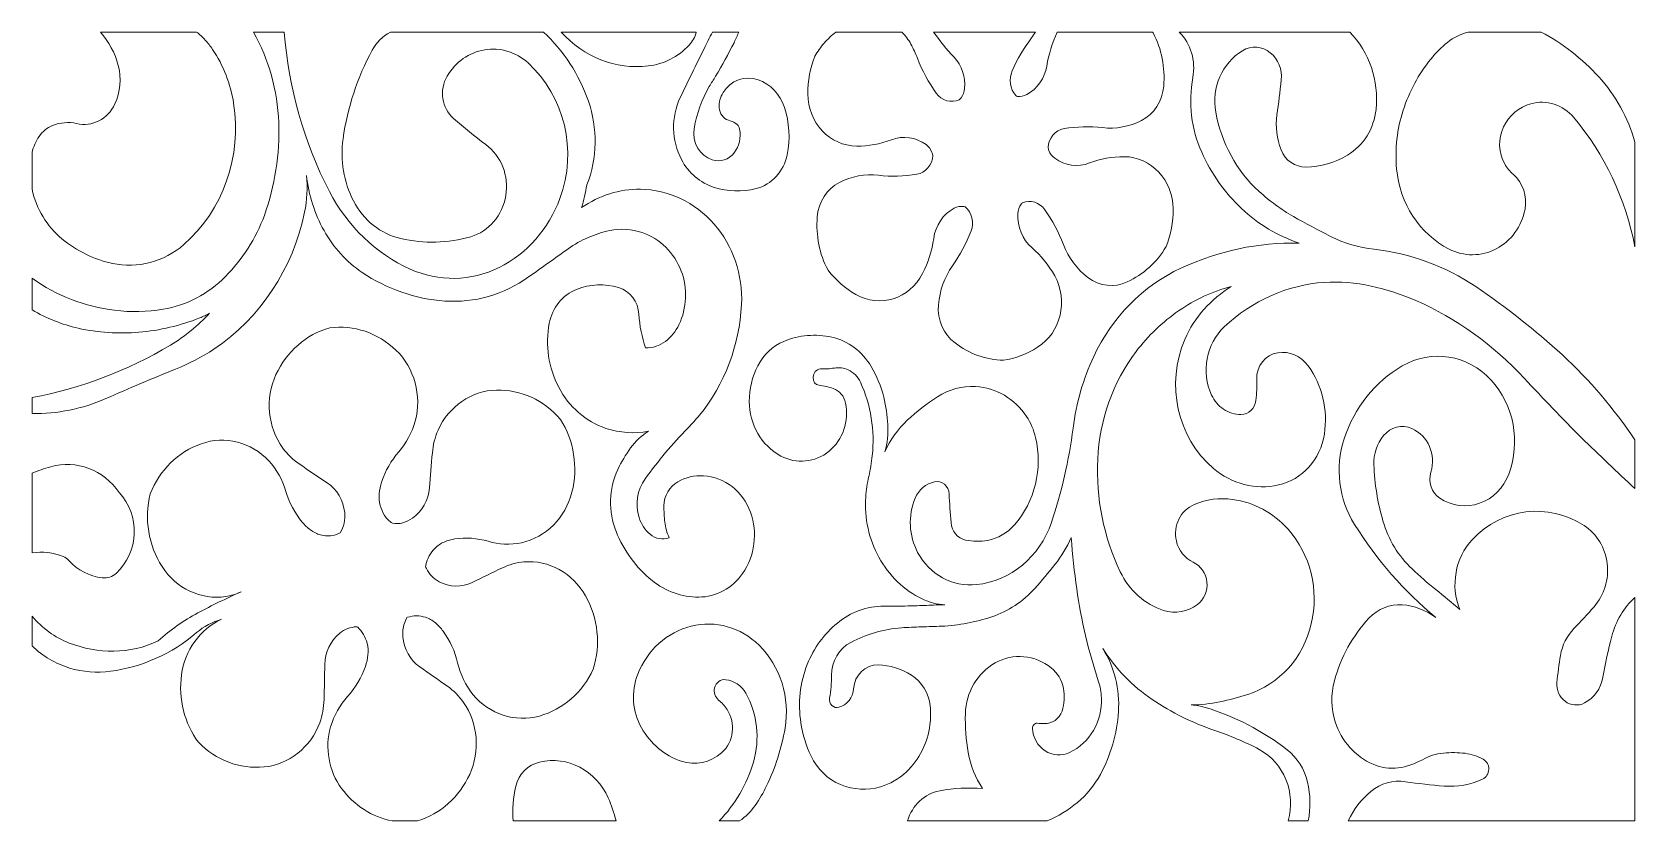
# Model space of a CAD drawing. Header units: millimetres. Extents: x -1200 to 1200, y -590 to 590.
import ezdxf

# ---------------------------------------------------------------- set-up
doc = ezdxf.new("R2010")
doc.units = ezdxf.units.MM
doc.header["$MEASUREMENT"] = 0
doc.layers.add('Layer 1', color=7, linetype='Continuous')

msp = doc.modelspace()

# ---------------------------------------------------------------- linework, layer by layer
at = {"layer": 'Layer 1', "color": 250, "lineweight": 20}
for points, knots in [([(-434.466, 589.9734), (-404.2132, 562.1091), (-381.068, 526.6537), (-367.115, 486.8259), (-352.8885, 446.2071), (-353.6743, 401.4212), (-369.3075, 361.3882), (-370.4978, 355.6812), (-371.7052, 349.9743), (-372.9296, 344.2734), (-374.1485, 338.5665), (-375.6179, 332.9199), (-377.3263, 327.358), (-351.1343, 345.6382), (-320.4316, 355.2584), (-289.0741, 355.0048), (-247.1519, 354.2319), (-207.5307, 335.4201), (-178.9523, 302.8816), (-150.374, 270.343), (-135.4982, 226.8858), (-137.7421, 182.4805), (-140.8687, 121.3649), (-163.0514, 63.1181), (-200.8218, 16.8285), (-206.3233, 10.1734), (-212.0925, 3.7599), (-218.1066, -2.3818), (-241.2346, -26.0128), (-262.6428, -51.4675), (-282.1431, -78.5226), (-294.0175, -94.9971), (-297.3776, -116.6775), (-291.0845, -136.3045), (-287.9294, -146.1421), (-282.1829, -154.8202), (-274.5343, -161.3063), (-266.5269, -168.0881), (-255.7801, -170.0146), (-246.1268, -166.3851), (-249.5097, -159.0356), (-251.7138, -151.1425), (-252.642, -143.026), (-253.5646, -134.9518), (-253.9976, -126.8291), (-253.9349, -118.7006), (-253.8153, -103.6271), (-245.9047, -89.8519), (-233.3355, -82.8043), (-221.4382, -76.1371), (-208.0603, -73.021), (-194.6254, -73.7879), (-163.0458, -75.5695), (-135.4812, -96.9539), (-124.29, -128.3208), (-113.3441, -158.9932), (-117.8033, -193.4282), (-136.1247, -219.8552), (-151.5073, -242.0427), (-175.8884, -255.1596), (-201.8584, -255.2381), (-227.105, -255.3166), (-251.6511, -246.566), (-271.7322, -230.3451), (-295.3444, -211.2676), (-313.8709, -186.0363), (-325.5231, -157.091), (-337.5399, -127.2459), (-336.5888, -93.3365), (-322.9376, -64.2885), (-317.6011, -52.941), (-311.2396, -42.1673), (-303.9441, -32.1244), (-296.5916, -22.0028), (-287.4681, -13.4998), (-277.063, -7.0621), (-298.2888, -11.1506), (-320.1298, -9.6831), (-340.7007, -2.7804), (-370.8281, 7.3471), (-396.1432, 29.2932), (-411.5031, 58.5826), (-426.7945, 87.7393), (-431.7665, 121.697), (-425.5474, 154.3987), (-421.1279, 177.6552), (-405.6768, 196.8051), (-384.7016, 205.0606), (-364.5577, 212.9838), (-342.5802, 213.938), (-321.8953, 207.7962), (-304.73, 202.7114), (-292.5139, 186.6595), (-291.4205, 167.7994), (-290.4295, 150.594), (-287.0238, 133.6424), (-281.3172, 117.506), (-270.7186, 117.4033), (-260.3476, 120.8396), (-251.6966, 127.3376), (-243.1312, 133.7752), (-236.1717, 142.3387), (-231.4447, 152.279), (-219.5475, 177.2928), (-218.2889, 206.5281), (-227.9991, 232.5806), (-238.5408, 259.9558), (-259.966, 281.0201), (-286.5226, 290.0666), (-302.2127, 295.4173), (-318.9395, 296.4499), (-335.1138, 293.0741), (-357.3307, 288.436), (-378.4654, 279.1721), (-397.2879, 265.8197), (-417.0502, 251.8031), (-436.7896, 237.738), (-456.5006, 223.6307), (-493.4395, 197.1795), (-537.6111, 184.5397), (-582.0903, 187.662), (-626.0399, 190.754), (-668.5429, 205.4712), (-705.7553, 230.4609), (-729.225, 246.2229), (-748.8163, 267.6737), (-762.9233, 293.0499), (-776.9847, 318.3477), (-785.8919, 346.4777), (-789.0868, 375.6464), (-787.2473, 357.2212), (-788.2212, 338.6088), (-791.9573, 320.5156), (-809.4756, 235.7149), (-858.3573, 162.0019), (-927.656, 115.7849), (-945.9773, 103.8153), (-965.3295, 93.7301), (-985.4506, 85.6559), (-1020.453, 71.6089), (-1055.2277, 56.946), (-1089.7689, 41.6732), (-1124.6803, 26.2314), (-1162.2285, 18.6643), (-1200.0501, 19.4374), (-1200.0501, 19.4374), (-1200.0501, 43.2615), (-1200.0501, 43.2615), (-1127.3115, 56.7468), (-1057.2495, 83.2643), (-992.8999, 121.6608), (-971.3037, 134.5483), (-951.5756, 150.6847), (-934.3308, 169.5567), (-936.6373, 168.1014), (-939.0293, 166.7969), (-941.4895, 165.6495), (-943.9498, 164.5081), (-946.433, 163.4271), (-948.9388, 162.4066), (-978.1949, 150.8175), (-1008.8178, 143.6069), (-1039.9476, 140.9617), (-1070.3996, 138.377), (-1101.034, 140.3881), (-1130.9564, 146.9163), (-1155.081, 152.5931), (-1178.3344, 161.8147), (-1200.0501, 174.3216), (-1200.0501, 174.3216), (-1200.0501, 221.7284), (-1200.0501, 221.7284), (-1163.0088, 195.6335), (-1120.6538, 179.1891), (-1076.4764, 173.7842), (-1052.2377, 170.8672), (-1027.7314, 171.429), (-1003.6353, 175.463), (-968.6042, 181.3209), (-936.0735, 198.3752), (-910.4167, 224.3312), (-885.0504, 249.9973), (-865.1857, 281.1711), (-852.2007, 315.7085), (-836.2998, 360.0717), (-828.9758, 407.3938), (-830.6787, 454.8187), (-832.3929, 502.5094), (-845.395, 549.0043), (-868.4831, 589.9734), (-868.4831, 589.9734), (-822.358, 589.9734), (-822.358, 589.9734), (-816.0307, 506.3865), (-793.0279, 425.1488), (-754.8874, 351.7015), (-727.8981, 299.7291), (-685.2754, 258.7842), (-633.831, 235.4492), (-591.1457, 216.0879), (-542.657, 216.9756), (-500.638, 237.9191), (-458.9836, 258.6816), (-426.3845, 295.6045), (-409.618, 341.0606), (-383.2722, 412.521), (-402.425, 493.946), (-457.4117, 543.8166), (-475.3116, 560.0316), (-499.0891, 567.2604), (-522.348, 563.4376), (-545.6128, 559.6209), (-566.1439, 545.2298), (-578.5764, 524.0387), (-590.7242, 503.3488), (-586.6295, 476.2876), (-568.9517, 460.7068), (-553.4493, 447.0283), (-537.3833, 434.0685), (-520.8046, 421.8755), (-497.4374, 404.7911), (-485.8819, 375.1452), (-490.6374, 345.4751), (-495.3929, 315.8052), (-515.9411, 291.7516), (-543.3177, 283.8101), (-577.3976, 274.0329), (-613.1803, 273.0907), (-647.6817, 281.0502), (-678.0369, 288.0496), (-704.0068, 308.6549), (-718.9282, 337.5519), (-733.559, 365.8873), (-738.9865, 398.5164), (-734.3905, 430.451), (-727.6873, 477.0487), (-712.9368, 521.9129), (-690.8795, 562.8338), (-684.5293, 574.616), (-674.9671, 584.0732), (-663.4401, 589.9734), (-663.4401, 589.9734), (-434.466, 589.9734), (-434.466, 589.9734)], [0, 0, 0, 0, 0.012345679, 0.012345679, 0.012345679, 0.024691358, 0.024691358, 0.024691358, 0.037037037, 0.037037037, 0.037037037, 0.049382716, 0.049382716, 0.049382716, 0.061728395, 0.061728395, 0.061728395, 0.074074074, 0.074074074, 0.074074074, 0.086419753, 0.086419753, 0.086419753, 0.098765432, 0.098765432, 0.098765432, 0.111111111, 0.111111111, 0.111111111, 0.12345679, 0.12345679, 0.12345679, 0.135802469, 0.135802469, 0.135802469, 0.148148148, 0.148148148, 0.148148148, 0.160493827, 0.160493827, 0.160493827, 0.172839506, 0.172839506, 0.172839506, 0.185185185, 0.185185185, 0.185185185, 0.197530864, 0.197530864, 0.197530864, 0.209876543, 0.209876543, 0.209876543, 0.222222222, 0.222222222, 0.222222222, 0.234567901, 0.234567901, 0.234567901, 0.24691358, 0.24691358, 0.24691358, 0.259259259, 0.259259259, 0.259259259, 0.271604938, 0.271604938, 0.271604938, 0.283950617, 0.283950617, 0.283950617, 0.296296296, 0.296296296, 0.296296296, 0.308641975, 0.308641975, 0.308641975, 0.320987654, 0.320987654, 0.320987654, 0.333333333, 0.333333333, 0.333333333, 0.345679012, 0.345679012, 0.345679012, 0.358024691, 0.358024691, 0.358024691, 0.37037037, 0.37037037, 0.37037037, 0.382716049, 0.382716049, 0.382716049, 0.395061728, 0.395061728, 0.395061728, 0.407407407, 0.407407407, 0.407407407, 0.419753086, 0.419753086, 0.419753086, 0.432098765, 0.432098765, 0.432098765, 0.444444444, 0.444444444, 0.444444444, 0.456790123, 0.456790123, 0.456790123, 0.469135802, 0.469135802, 0.469135802, 0.481481481, 0.481481481, 0.481481481, 0.49382716, 0.49382716, 0.49382716, 0.50617284, 0.50617284, 0.50617284, 0.518518519, 0.518518519, 0.518518519, 0.530864198, 0.530864198, 0.530864198, 0.543209877, 0.543209877, 0.543209877, 0.555555556, 0.555555556, 0.555555556, 0.567901235, 0.567901235, 0.567901235, 0.580246914, 0.580246914, 0.580246914, 0.592592593, 0.592592593, 0.592592593, 0.604938272, 0.604938272, 0.604938272, 0.617283951, 0.617283951, 0.617283951, 0.62962963, 0.62962963, 0.62962963, 0.641975309, 0.641975309, 0.641975309, 0.654320988, 0.654320988, 0.654320988, 0.666666667, 0.666666667, 0.666666667, 0.679012346, 0.679012346, 0.679012346, 0.691358025, 0.691358025, 0.691358025, 0.703703704, 0.703703704, 0.703703704, 0.716049383, 0.716049383, 0.716049383, 0.728395062, 0.728395062, 0.728395062, 0.740740741, 0.740740741, 0.740740741, 0.75308642, 0.75308642, 0.75308642, 0.765432099, 0.765432099, 0.765432099, 0.777777778, 0.777777778, 0.777777778, 0.790123457, 0.790123457, 0.790123457, 0.802469136, 0.802469136, 0.802469136, 0.814814815, 0.814814815, 0.814814815, 0.827160494, 0.827160494, 0.827160494, 0.839506173, 0.839506173, 0.839506173, 0.851851852, 0.851851852, 0.851851852, 0.864197531, 0.864197531, 0.864197531, 0.87654321, 0.87654321, 0.87654321, 0.888888889, 0.888888889, 0.888888889, 0.901234568, 0.901234568, 0.901234568, 0.913580247, 0.913580247, 0.913580247, 0.925925926, 0.925925926, 0.925925926, 0.938271605, 0.938271605, 0.938271605, 0.950617284, 0.950617284, 0.950617284, 0.962962963, 0.962962963, 0.962962963, 0.975308642, 0.975308642, 0.975308642, 0.987654321, 0.987654321, 0.987654321, 1, 1, 1, 1]), ([(-940.772, 578.0763), (-936.8138, 573.6678), (-933.1234, 569.0057), (-929.7176, 564.114), (-913.5889, 540.1509), (-902.825, 512.6249), (-898.229, 483.5889), (-885.6199, 404.018), (-914.0787, 323.4506), (-972.8301, 272.1728), (-1002.6557, 246.1444), (-1041.9466, 235.8055), (-1079.791, 244.0005), (-1107.2644, 249.949), (-1133.0636, 262.5043), (-1155.2292, 280.7061), (-1177.7593, 299.2098), (-1193.5747, 325.359), (-1200.0501, 354.7875), (-1200.0501, 354.7875), (-1200.0501, 409.9423), (-1200.0501, 409.9423), (-1197.9315, 418.5903), (-1194.3265, 426.7431), (-1189.4058, 433.9899), (-1184.4225, 441.3335), (-1177.5258, 446.968), (-1169.5582, 450.2049), (-1158.0027, 454.9094), (-1145.4049, 455.9179), (-1133.3084, 453.1097), (-1110.095, 447.7289), (-1086.3745, 459.8493), (-1075.9182, 482.4777), (-1067.6773, 500.2991), (-1065.8776, 520.7232), (-1070.8781, 539.849), (-1075.7929, 558.6426), (-1085.0021, 575.8601), (-1097.6909, 589.9734), (-1097.6909, 589.9734), (-953.7968, 589.9734), (-953.7968, 589.9734), (-949.0926, 586.4706), (-944.7301, 582.4849), (-940.772, 578.0763)], [0, 0, 0, 0, 0.066666667, 0.066666667, 0.066666667, 0.133333333, 0.133333333, 0.133333333, 0.2, 0.2, 0.2, 0.266666667, 0.266666667, 0.266666667, 0.333333333, 0.333333333, 0.333333333, 0.4, 0.4, 0.4, 0.466666667, 0.466666667, 0.466666667, 0.533333333, 0.533333333, 0.533333333, 0.6, 0.6, 0.6, 0.666666667, 0.666666667, 0.666666667, 0.733333333, 0.733333333, 0.733333333, 0.8, 0.8, 0.8, 0.866666667, 0.866666667, 0.866666667, 0.933333333, 0.933333333, 0.933333333, 1, 1, 1, 1]), ([(-209.598, 579.6103), (-211.4774, 576.4277), (-213.6017, 573.4202), (-215.9481, 570.606), (-232.5552, 552.984), (-254.3449, 541.9325), (-277.7066, 539.2632), (-326.1325, 533.7193), (-374.177, 552.4827), (-407.6815, 589.9734), (-407.6815, 589.9734), (-205.4861, 589.9734), (-205.4861, 589.9734), (-206.3233, 586.3076), (-207.713, 582.811), (-209.598, 579.6103)], [0, 0, 0, 0, 0.2, 0.2, 0.2, 0.4, 0.4, 0.4, 0.6, 0.6, 0.6, 0.8, 0.8, 0.8, 1, 1, 1, 1]), ([(-181.2967, 589.9734), (-181.2967, 589.9734), (-141.8805, 589.9734), (-141.8805, 589.9734), (-144.0958, 584.5925), (-146.4708, 579.2842), (-149.0051, 574.0664), (-157.5365, 557.0242), (-166.7342, 540.3684), (-176.5868, 524.1535), (-179.759, 518.9296), (-182.8914, 513.6816), (-185.9839, 508.4035), (-197.1293, 489.2597), (-204.8064, 468.0624), (-208.6051, 445.9231), (-212.1475, 425.2213), (-200.5122, 404.9481), (-181.5302, 398.8183), (-169.616, 394.9654), (-156.6766, 399.1324), (-148.8058, 409.3687), (-141.2426, 419.2063), (-138.2185, 432.1239), (-140.5707, 444.5704), (-141.3223, 448.5502), (-143.6973, 451.9804), (-147.0516, 453.937), (-150.2637, 455.8031), (-153.6751, 457.2706), (-157.2119, 458.2973), (-165.1053, 460.586), (-170.7321, 467.9658), (-171.2049, 476.6319), (-171.6434, 484.6881), (-169.6387, 492.6717), (-165.4926, 499.4355), (-154.2049, 517.8244), (-132.6373, 525.7658), (-113.0231, 518.7847), (-94.5138, 512.1961), (-79.9513, 496.8991), (-73.5384, 477.3505), (-66.0779, 454.6014), (-64.6427, 430.137), (-69.3867, 406.5847), (-74.4212, 381.5346), (-92.5774, 361.8109), (-116.0643, 355.8262), (-136.7663, 350.5601), (-158.4021, 351.2123), (-178.7852, 357.7103), (-199.5782, 364.3413), (-217.1137, 379.2699), (-227.7181, 399.3619), (-242.833, 427.9931), (-243.5107, 462.6816), (-229.5575, 491.9652), (-217.8711, 516.4717), (-205.9226, 540.8394), (-193.7178, 565.0622), (-191.662, 569.2231), (-189.6116, 573.39), (-187.5728, 577.563), (-185.5339, 581.73), (-183.4437, 585.8668), (-181.2967, 589.9734)], [0, 0, 0, 0, 0.045454545, 0.045454545, 0.045454545, 0.090909091, 0.090909091, 0.090909091, 0.136363636, 0.136363636, 0.136363636, 0.181818182, 0.181818182, 0.181818182, 0.227272727, 0.227272727, 0.227272727, 0.272727273, 0.272727273, 0.272727273, 0.318181818, 0.318181818, 0.318181818, 0.363636364, 0.363636364, 0.363636364, 0.409090909, 0.409090909, 0.409090909, 0.454545455, 0.454545455, 0.454545455, 0.5, 0.5, 0.5, 0.545454545, 0.545454545, 0.545454545, 0.590909091, 0.590909091, 0.590909091, 0.636363636, 0.636363636, 0.636363636, 0.681818182, 0.681818182, 0.681818182, 0.727272727, 0.727272727, 0.727272727, 0.772727273, 0.772727273, 0.772727273, 0.818181818, 0.818181818, 0.818181818, 0.863636364, 0.863636364, 0.863636364, 0.909090909, 0.909090909, 0.909090909, 0.954545455, 0.954545455, 0.954545455, 1, 1, 1, 1]), ([(1091.2634, 106.9678), (1132.1091, 69.3987), (1168.6037, 26.787), (1199.95, -19.9314), (1199.95, -19.9314), (1199.95, -92.8835), (1199.95, -92.8835), (1172.9777, -67.9059), (1146.2901, -42.584), (1119.8931, -16.9179), (1090.8818, 12.2629), (1062.3263, 41.9571), (1034.2491, 72.1525), (987.8962, 121.999), (932.6702, 161.549), (871.7546, 188.5316), (850.0788, 197.8136), (827.6627, 205.0304), (804.7738, 210.0911), (781.8336, 215.1579), (758.3696, 217.018), (734.9739, 215.6048), (679.4118, 211.6733), (626.6859, 188.2961), (585.0315, 149.1085), (557.7403, 123.4183), (549.9777, 81.6157), (566.095, 46.897), (570.1386, 38.1886), (576.3748, 30.8391), (584.1203, 25.6576), (591.8771, 20.4701), (600.8754, 17.7706), (610.0446, 17.8732), (621.3553, 18.0061), (630.8377, 26.9318), (632.2729, 38.8288), (633.5428, 49.2764), (633.9871, 59.8146), (633.6055, 70.3347), (632.8709, 90.2758), (646.5109, 107.5717), (665.1396, 110.3859), (682.5555, 113.0069), (699.9713, 105.4701), (710.7011, 90.6864), (731.7333, 61.6928), (740.5095, 24.7276), (734.9567, -11.3741), (729.1248, -49.3055), (701.8564, -79.5492), (666.3983, -87.4845), (631.9824, -95.1844), (596.0971, -86.0352), (568.7262, -62.6096), (514.5708, -16.2838), (497.0012, 63.2086), (525.9955, 130.2846), (533.2112, 146.9586), (543.0011, 162.2434), (554.961, 175.5053), (566.898, 188.7429), (580.5494, 200.1145), (595.4993, 209.2819), (567.4846, 202.0591), (540.8426, 189.8058), (516.718, 173.0534), (492.6275, 156.3252), (471.1054, 135.7803), (452.8979, 112.1252), (418.3055, 66.1074), (398.2356, 9.7627), (395.5078, -49.0157), (392.8082, -107.3471), (404.472, -165.3948), (429.3826, -217.4818), (442.6808, -245.2978), (466.0993, -266.1326), (494.2449, -275.1731), (511.4955, -280.711), (530.1757, -277.4679), (544.852, -266.3802), (554.9838, -258.6925), (560.4226, -245.8111), (559.0787, -232.6761), (557.7288, -219.5411), (549.9378, -208.2481), (538.4793, -203.0484), (525.8302, -197.2751), (516.4845, -185.4928), (513.2837, -171.2889), (508.1639, -148.594), (519.5656, -125.3375), (540.0055, -116.7016), (558.2584, -108.9958), (578.072, -106.3567), (597.5552, -109.0441), (629.1975, -113.4104), (658.4991, -129.1361), (680.5622, -153.5883), (714.0953, -191.399), (727.2056, -244.7362), (715.3996, -295.1081), (703.5364, -345.7276), (667.2981, -385.9661), (620.1706, -400.9128), (606.4112, -405.2731), (592.458, -408.9146), (578.3625, -411.8193), (564.2498, -414.7302), (549.9208, -416.3306), (535.5405, -416.5962), (542.853, -417.0492), (550.0973, -418.3415), (557.148, -420.4613), (601.0748, -433.6748), (642.4387, -455.1014), (679.2751, -483.7086), (694.4527, -495.5029), (705.2564, -512.5814), (709.7841, -531.9488), (714.232, -550.9778), (714.5738, -570.8404), (710.7864, -590.0266), (710.7864, -590.0266), (680.6192, -590.0266), (680.6192, -590.0266), (692.7442, -547.8677), (674.4114, -502.623), (637.1764, -483.0262), (615.8424, -471.7814), (593.7166, -462.3182), (570.9985, -454.7331), (537.8585, -443.6634), (506.2217, -428.0464), (476.9088, -408.2744), (447.663, -388.5516), (422.5742, -362.6291), (403.2175, -332.1474), (420.6666, -359.9309), (428.9046, -393.1053), (426.6204, -426.4158), (424.3423, -459.5342), (415.0706, -491.7043), (399.4943, -520.5228), (390.7523, -536.7015), (379.1056, -550.9235), (365.2209, -562.3736), (351.3987, -573.7694), (336.147, -583.0816), (319.9158, -590.0266), (319.9158, -590.0266), (110.8007, -590.0266), (110.8007, -590.0266), (117.6634, -566.6312), (136.2808, -549.2265), (159.0273, -544.9147), (180.219, -540.8987), (201.8152, -539.8358), (223.2688, -541.7381), (212.3683, -525.7285), (204.976, -507.3334), (201.6329, -487.9057), (198.3241, -468.6713), (196.9059, -449.1168), (197.407, -429.5682), (198.2158, -397.5792), (215.2956, -368.5372), (242.0117, -353.657), (269.0067, -338.6197), (301.8052, -341.5608), (326.0608, -361.1576), (335.3952, -368.7064), (341.8592, -379.5767), (344.2512, -391.7636), (346.4781, -403.0627), (345.7263, -414.8026), (342.0984, -425.6851), (338.1403, -437.5519), (327.2626, -445.2276), (315.4166, -444.5391), (311.9653, -444.3398), (308.5197, -444.1405), (305.0741, -443.9412), (303.0979, -443.8265), (301.1674, -444.6176), (299.772, -446.1032), (298.3824, -447.5948), (297.6477, -449.6301), (297.7673, -451.7256), (298.5589, -465.5128), (305.6664, -478.0198), (316.7948, -485.1942), (327.9289, -492.3747), (341.5744, -493.3591), (353.4774, -487.7548), (383.7928, -473.5327), (402.7463, -441.0606), (401.1744, -405.9494), (400.7871, -397.2592), (399.2039, -388.6836), (396.4702, -380.4826), (381.5944, -335.8538), (370.785, -289.8119), (364.1957, -242.9969), (360.6077, -217.5421), (357.8626, -191.9667), (355.9776, -166.3127), (349.4395, -180.7339), (341.2441, -194.2494), (331.5738, -206.533), (321.9376, -218.7802), (311.914, -230.6712), (301.5147, -242.1937), (283.7173, -261.9234), (261.4834, -276.556), (236.9144, -284.727), (212.6303, -292.8012), (187.4577, -297.5178), (162.0343, -298.7678), (151.8799, -299.1422), (141.7311, -299.4622), (131.5766, -299.734), (121.593, -299.9998), (111.615, -300.4588), (101.6485, -301.1049), (75.297, -303.1582), (49.5777, -310.5621), (25.8687, -322.9362), (8.1224, -332.2001), (-3.1027, -351.3441), (-3.0628, -372.3238), (-3.0458, -383.6894), (-4.0139, -395.0368), (-5.9559, -406.2211), (-6.6564, -410.2855), (-5.3523, -414.4525), (-2.4932, -417.2666), (0.3656, -420.0808), (4.3465, -421.1618), (8.1169, -420.1231), (20.2817, -416.7775), (29.0693, -405.5931), (29.9634, -392.3071), (31.3303, -371.9373), (47.5558, -356.278), (66.8113, -356.7007), (84.3694, -357.0932), (101.5347, -362.3533), (116.587, -371.9433), (132.1917, -381.8836), (142.5625, -398.9562), (144.6527, -418.1242), (145.6665, -427.4062), (145.5753, -436.791), (144.3907, -446.055), (140.8939, -473.3153), (128.3645, -498.3895), (109.0522, -516.7726), (97.941, -527.1597), (84.7624, -534.7569), (70.496, -539.0024), (50.7566, -544.7697), (29.7699, -543.6404), (10.6739, -535.7836), (-8.5757, -527.8603), (-24.3741, -512.6176), (-33.6287, -493.039), (-41.0153, -477.3977), (-46.1524, -460.6755), (-48.8748, -443.4218), (-53.5276, -413.8606), (-50.2302, -383.4901), (-39.3638, -355.8251), (-29.4883, -331.5238), (-13.9747, -310.2541), (5.7077, -293.9909), (25.6295, -277.5344), (50.1813, -268.6208), (75.4337, -268.6691), (87.439, -268.6871), (99.4388, -268.6328), (111.4442, -268.5), (120.6989, -268.2946), (129.9535, -267.9805), (139.2082, -267.5699), (148.4116, -267.1533), (157.6263, -266.8513), (166.8353, -266.658), (160.9694, -266.5795), (155.1318, -265.734), (149.4537, -264.1518), (143.7928, -262.5635), (138.2513, -260.5223), (132.8808, -258.0402), (105.6009, -244.9596), (82.8545, -223.1343), (67.8477, -195.6626), (52.9776, -168.4505), (46.1491, -137.1077), (48.2393, -105.7286), (49.0082, -95.2569), (50.5401, -84.8635), (52.8125, -74.6394), (55.0848, -64.4213), (56.8218, -54.0764), (58.0179, -43.659), (62.0558, -5.9812), (55.9049, 32.1194), (40.2603, 66.2161), (36.4446, 74.5319), (29.9237, 81.0964), (21.8878, 84.7017), (15.3724, 87.6186), (8.2194, 88.5667), (1.2257, 87.4313), (-5.6541, 86.3141), (-12.6136, 85.8853), (-19.5673, 86.1571), (-25.7124, 85.6921), (-30.4452, 80.2147), (-30.3369, 73.6803), (-30.2287, 67.1461), (-27.7969, 62.2182), (-21.6347, 61.9827), (-14.5158, 60.8835), (-7.488, 59.1624), (-0.631, 56.8374), (8.8173, 53.6367), (15.9305, 45.3088), (18.015, 35.0242), (23.5678, 7.9873), (13.9658, -20.034), (-6.6622, -36.9858), (-27.2901, -53.9374), (-55.6121, -56.6249), (-78.9167, -44.1783), (-107.9165, -28.5915), (-126.198, 2.9869), (-126.215, 37.458), (-126.2265, 56.1187), (-121.8185, 74.4957), (-113.3953, 90.8797), (-104.8468, 107.5174), (-91.0303, 120.4288), (-74.4005, 127.3376), (-51.5856, 136.819), (-26.6295, 138.9749), (-2.6698, 133.5457), (21.7453, 128.0139), (43.0283, 112.252), (56.3492, 89.865), (64.8406, 75.5827), (71.2078, 60.0018), (75.2344, 43.6661), (78.3952, 30.2835), (80.4227, 16.6232), (81.2998, 2.8601), (82.1824, -10.9936), (80.6333, -24.9076), (76.7321, -38.1695), (84.8592, -20.1125), (96.3464, -3.9761), (110.4874, 9.2676), (124.5146, 22.4025), (139.6239, 34.1908), (155.6216, 44.4875), (172.7869, 55.539), (192.7028, 60.8654), (212.7612, 59.7784), (243.3101, 58.0029), (271.4158, 41.4377), (288.9796, 14.8779), (295.2558, 5.3964), (299.8346, -5.2323), (302.5, -16.471), (313.5202, -62.8995), (301.583, -112.124), (270.8405, -147.193), (260.2076, -159.3134), (246.1349, -167.442), (230.758, -170.3347), (219.8403, -172.3879), (208.6494, -172.237), (197.783, -169.8999), (185.8118, -167.3212), (176.8931, -156.638), (175.9078, -143.7326), (174.8144, -129.3656), (173.8633, -114.9865), (173.0489, -100.6014), (172.7242, -95.0394), (170.1557, -89.8881), (165.9982, -86.476), (161.8408, -83.0639), (156.5272, -81.7112), (151.3674, -82.7801), (138.3994, -85.4554), (127.4932, -94.671), (122.1511, -107.4799), (111.2847, -133.5506), (112.6858, -163.5105), (125.9612, -188.295), (143.7643, -221.534), (178.3567, -240.4907), (214.2192, -236.6136), (265.3447, -231.0818), (308.9013, -194.962), (326.226, -143.6601), (341.6941, -97.8778), (352.5662, -50.5012), (358.6542, -2.3033), (363.3585, 34.9095), (373.7978, 71.0533), (389.5449, 104.6789), (417.138, 163.5901), (463.4055, 210.3689), (520.1977, 236.8201), (575.942, 262.7821), (636.3676, 275.597), (697.2433, 274.3771), (665.3049, 284.867), (635.8495, 302.5071), (610.8819, 326.0836), (585.9541, 349.6241), (565.6849, 378.207), (551.2706, 410.1296), (535.5575, 444.9328), (530.899, 484.223), (537.9895, 522.0639), (542.6367, 546.8846), (535.0222, 572.4902), (517.7659, 589.9734), (517.7659, 589.9734), (772.9834, 589.9734), (772.9834, 589.9734), (802.2452, 559.9953), (816.762, 517.293), (812.3028, 474.4095), (809.3185, 445.6816), (793.4688, 420.2088), (769.7486, 405.9746), (750.6868, 394.5307), (729.2046, 388.3587), (707.301, 388.0205), (691.1039, 387.7668), (676.382, 397.9849), (670.0944, 413.8134), (663.545, 430.3182), (661.415, 448.4295), (663.9323, 466.136), (666.4097, 483.5225), (668.5567, 500.9513), (670.3736, 518.4284), (672.0081, 534.1179), (665.7889, 549.5538), (653.9601, 559.1378), (641.8977, 568.9151), (625.5127, 570.1169), (612.3056, 562.1754), (581.7796, 543.8166), (565.6736, 506.9239), (572.2686, 470.3755), (580.6063, 424.1402), (603.4724, 382.2955), (637.1707, 351.6472), (652.9805, 337.2681), (670.1856, 324.7188), (688.5126, 314.2169), (706.7827, 303.7391), (725.3262, 293.8048), (744.1146, 284.408), (764.6913, 274.1234), (786.7543, 267.5952), (809.3868, 265.101), (863.4682, 259.1465), (915.5391, 240.0087), (961.499, 209.2094), (1007.1173, 178.6396), (1050.4973, 144.4584), (1091.2634, 106.9678)], [0, 0, 0, 0, 0.00625, 0.00625, 0.00625, 0.0125, 0.0125, 0.0125, 0.01875, 0.01875, 0.01875, 0.025, 0.025, 0.025, 0.03125, 0.03125, 0.03125, 0.0375, 0.0375, 0.0375, 0.04375, 0.04375, 0.04375, 0.05, 0.05, 0.05, 0.05625, 0.05625, 0.05625, 0.0625, 0.0625, 0.0625, 0.06875, 0.06875, 0.06875, 0.075, 0.075, 0.075, 0.08125, 0.08125, 0.08125, 0.0875, 0.0875, 0.0875, 0.09375, 0.09375, 0.09375, 0.1, 0.1, 0.1, 0.10625, 0.10625, 0.10625, 0.1125, 0.1125, 0.1125, 0.11875, 0.11875, 0.11875, 0.125, 0.125, 0.125, 0.13125, 0.13125, 0.13125, 0.1375, 0.1375, 0.1375, 0.14375, 0.14375, 0.14375, 0.15, 0.15, 0.15, 0.15625, 0.15625, 0.15625, 0.1625, 0.1625, 0.1625, 0.16875, 0.16875, 0.16875, 0.175, 0.175, 0.175, 0.18125, 0.18125, 0.18125, 0.1875, 0.1875, 0.1875, 0.19375, 0.19375, 0.19375, 0.2, 0.2, 0.2, 0.20625, 0.20625, 0.20625, 0.2125, 0.2125, 0.2125, 0.21875, 0.21875, 0.21875, 0.225, 0.225, 0.225, 0.23125, 0.23125, 0.23125, 0.2375, 0.2375, 0.2375, 0.24375, 0.24375, 0.24375, 0.25, 0.25, 0.25, 0.25625, 0.25625, 0.25625, 0.2625, 0.2625, 0.2625, 0.26875, 0.26875, 0.26875, 0.275, 0.275, 0.275, 0.28125, 0.28125, 0.28125, 0.2875, 0.2875, 0.2875, 0.29375, 0.29375, 0.29375, 0.3, 0.3, 0.3, 0.30625, 0.30625, 0.30625, 0.3125, 0.3125, 0.3125, 0.31875, 0.31875, 0.31875, 0.325, 0.325, 0.325, 0.33125, 0.33125, 0.33125, 0.3375, 0.3375, 0.3375, 0.34375, 0.34375, 0.34375, 0.35, 0.35, 0.35, 0.35625, 0.35625, 0.35625, 0.3625, 0.3625, 0.3625, 0.36875, 0.36875, 0.36875, 0.375, 0.375, 0.375, 0.38125, 0.38125, 0.38125, 0.3875, 0.3875, 0.3875, 0.39375, 0.39375, 0.39375, 0.4, 0.4, 0.4, 0.40625, 0.40625, 0.40625, 0.4125, 0.4125, 0.4125, 0.41875, 0.41875, 0.41875, 0.425, 0.425, 0.425, 0.43125, 0.43125, 0.43125, 0.4375, 0.4375, 0.4375, 0.44375, 0.44375, 0.44375, 0.45, 0.45, 0.45, 0.45625, 0.45625, 0.45625, 0.4625, 0.4625, 0.4625, 0.46875, 0.46875, 0.46875, 0.475, 0.475, 0.475, 0.48125, 0.48125, 0.48125, 0.4875, 0.4875, 0.4875, 0.49375, 0.49375, 0.49375, 0.5, 0.5, 0.5, 0.50625, 0.50625, 0.50625, 0.5125, 0.5125, 0.5125, 0.51875, 0.51875, 0.51875, 0.525, 0.525, 0.525, 0.53125, 0.53125, 0.53125, 0.5375, 0.5375, 0.5375, 0.54375, 0.54375, 0.54375, 0.55, 0.55, 0.55, 0.55625, 0.55625, 0.55625, 0.5625, 0.5625, 0.5625, 0.56875, 0.56875, 0.56875, 0.575, 0.575, 0.575, 0.58125, 0.58125, 0.58125, 0.5875, 0.5875, 0.5875, 0.59375, 0.59375, 0.59375, 0.6, 0.6, 0.6, 0.60625, 0.60625, 0.60625, 0.6125, 0.6125, 0.6125, 0.61875, 0.61875, 0.61875, 0.625, 0.625, 0.625, 0.63125, 0.63125, 0.63125, 0.6375, 0.6375, 0.6375, 0.64375, 0.64375, 0.64375, 0.65, 0.65, 0.65, 0.65625, 0.65625, 0.65625, 0.6625, 0.6625, 0.6625, 0.66875, 0.66875, 0.66875, 0.675, 0.675, 0.675, 0.68125, 0.68125, 0.68125, 0.6875, 0.6875, 0.6875, 0.69375, 0.69375, 0.69375, 0.7, 0.7, 0.7, 0.70625, 0.70625, 0.70625, 0.7125, 0.7125, 0.7125, 0.71875, 0.71875, 0.71875, 0.725, 0.725, 0.725, 0.73125, 0.73125, 0.73125, 0.7375, 0.7375, 0.7375, 0.74375, 0.74375, 0.74375, 0.75, 0.75, 0.75, 0.75625, 0.75625, 0.75625, 0.7625, 0.7625, 0.7625, 0.76875, 0.76875, 0.76875, 0.775, 0.775, 0.775, 0.78125, 0.78125, 0.78125, 0.7875, 0.7875, 0.7875, 0.79375, 0.79375, 0.79375, 0.8, 0.8, 0.8, 0.80625, 0.80625, 0.80625, 0.8125, 0.8125, 0.8125, 0.81875, 0.81875, 0.81875, 0.825, 0.825, 0.825, 0.83125, 0.83125, 0.83125, 0.8375, 0.8375, 0.8375, 0.84375, 0.84375, 0.84375, 0.85, 0.85, 0.85, 0.85625, 0.85625, 0.85625, 0.8625, 0.8625, 0.8625, 0.86875, 0.86875, 0.86875, 0.875, 0.875, 0.875, 0.88125, 0.88125, 0.88125, 0.8875, 0.8875, 0.8875, 0.89375, 0.89375, 0.89375, 0.9, 0.9, 0.9, 0.90625, 0.90625, 0.90625, 0.9125, 0.9125, 0.9125, 0.91875, 0.91875, 0.91875, 0.925, 0.925, 0.925, 0.93125, 0.93125, 0.93125, 0.9375, 0.9375, 0.9375, 0.94375, 0.94375, 0.94375, 0.95, 0.95, 0.95, 0.95625, 0.95625, 0.95625, 0.9625, 0.9625, 0.9625, 0.96875, 0.96875, 0.96875, 0.975, 0.975, 0.975, 0.98125, 0.98125, 0.98125, 0.9875, 0.9875, 0.9875, 0.99375, 0.99375, 0.99375, 1, 1, 1, 1]), ([(149.915, 589.9734), (149.915, 589.9734), (302.574, 589.9734), (302.574, 589.9734), (300.6149, 587.0625), (298.5874, 584.2121), (296.4859, 581.422), (285.0044, 566.1794), (275.2542, 549.5478), (267.4519, 531.8834), (262.0188, 519.5939), (264.2057, 505.0156), (272.9762, 495.1296), (272.9762, 495.1296), (274.0241, 494.0305), (274.0241, 494.0305), (274.0241, 494.0305), (275.4822, 493.795), (275.4822, 493.795), (280.2604, 493.2152), (285.1012, 494.1393), (289.3897, 496.4462), (305.1539, 504.931), (316.2652, 520.7776), (319.3805, 539.233), (322.3476, 556.8067), (327.5359, 573.8732), (334.8087, 589.9734), (334.8087, 589.9734), (477.3701, 589.9734), (477.3701, 589.9734), (477.3701, 589.9734), (478.3895, 588.6447), (478.3895, 588.6447), (484.9047, 576.7296), (489.5464, 563.7758), (492.1432, 550.2785), (494.7347, 536.8053), (495.5148, 523.0181), (494.4555, 509.3093), (492.7355, 487.001), (479.9899, 467.3559), (460.9622, 457.6572), (442.8516, 448.4233), (422.6851, 444.7396), (402.7063, 447.0042), (383.582, 449.1782), (364.264, 448.6831), (345.2593, 445.5427), (332.0066, 443.3506), (321.9888, 431.6105), (321.277, 417.4127), (321.5446, 415.8848), (321.9546, 414.3931), (322.4957, 412.9498), (324.2953, 408.2152), (327.3651, 404.1448), (331.3233, 401.246), (346.5577, 390.0979), (365.9497, 387.4407), (383.3485, 394.1441), (399.9158, 400.5214), (417.4113, 403.7161), (435.0379, 403.5953), (475.5817, 403.3476), (508.2834, 368.5203), (508.4542, 325.528), (508.5226, 306.1245), (504.9118, 286.9142), (497.8498, 269.0144), (491.0783, 257.2623), (482.5527, 246.7604), (472.6032, 237.9071), (462.6651, 229.0719), (451.6052, 221.7707), (439.7364, 216.2207), (420.4241, 207.1863), (398.0591, 209.7046), (380.9508, 222.8215), (364.6683, 235.3043), (351.9967, 252.3465), (344.348, 272.052), (337.1494, 290.6041), (327.7694, 308.1235), (316.4303, 324.1874), (308.6279, 335.239), (294.857, 339.4965), (282.6807, 334.6049), (282.0884, 333.9526), (281.5361, 333.2702), (281.0178, 332.5515), (278.1075, 328.4873), (276.3876, 323.6016), (276.0745, 318.5107), (274.8614, 298.9259), (282.658, 279.9089), (297.0042, 267.5107), (310.6611, 255.6983), (322.2281, 241.4097), (331.1695, 225.3035), (351.7517, 188.2658), (340.3273, 140.6417), (305.6096, 118.4359), (289.9365, 108.4231), (272.5319, 101.8527), (254.4214, 99.1049), (241.4364, 99.2437), (228.5596, 101.6171), (216.2922, 106.1344), (204.0419, 110.6455), (192.458, 116.9746), (181.8821, 124.928), (164.6598, 137.8819), (155.2286, 159.5319), (157.0682, 181.8282), (158.828, 203.0555), (166.1292, 223.3287), (178.1575, 240.3952), (189.4737, 256.441), (198.8422, 273.9302), (206.0409, 292.452), (211.0242, 305.2791), (207.385, 320.0748), (197.1167, 328.6684), (196.2624, 328.8858), (195.391, 329.0429), (194.5197, 329.1455), (189.7357, 329.7253), (184.9005, 328.7953), (180.612, 326.4822), (164.1188, 317.5746), (152.6943, 300.7437), (149.9778, 281.328), (147.392, 262.8424), (141.7254, 244.9969), (133.2396, 228.6129), (113.7507, 190.917), (69.3113, 176.9728), (33.5628, 197.258), (17.4341, 206.4254), (3.2133, 218.9202), (-8.2796, 234.0179), (-14.8063, 245.927), (-19.4648, 258.8748), (-22.0733, 272.3661), (-24.6816, 285.8393), (-25.4789, 299.6265), (-24.4368, 313.3352), (-22.7453, 335.6496), (-10.0223, 355.3129), (8.9939, 365.0357), (27.0931, 374.2936), (47.254, 378.0017), (67.2383, 375.7672), (86.3684, 373.6233), (105.6921, 374.1488), (124.6969, 377.3253), (137.9495, 379.5477), (147.9503, 391.3179), (148.6336, 405.5338), (148.3659, 407.0798), (147.9559, 408.5896), (147.4035, 410.0511), (145.6096, 414.7857), (142.5398, 418.856), (138.576, 421.7547), (123.3472, 432.9029), (103.9494, 435.5602), (86.5506, 428.8628), (69.9834, 422.4855), (52.4878, 419.2848), (34.8612, 419.4056), (-5.6826, 419.6653), (-38.3785, 454.4866), (-38.5493, 497.4789), (-38.6177, 516.8764), (-35.0127, 536.0867), (-27.9507, 553.9865), (-23.9128, 560.9918), (-19.2085, 567.5382), (-13.9064, 573.529), (-8.6156, 579.5136), (-2.852, 585.0153), (3.3101, 589.9734), (3.3101, 589.9734), (102.4858, 589.9734), (102.4858, 589.9734), (107.7651, 584.6047), (112.2928, 578.4629), (115.9377, 571.7354), (119.5656, 565.038), (122.7776, 558.0931), (125.5512, 550.9488), (132.801, 532.2579), (142.2779, 514.6238), (153.7479, 498.4813), (161.7838, 487.1821), (176.1015, 483.1964), (188.329, 488.8791), (189.2687, 489.7548), (190.1343, 490.715), (190.9203, 491.7477), (193.9329, 495.7274), (195.7783, 500.5587), (196.2224, 505.6376), (197.7431, 522.9155), (191.9567, 540.0362), (180.424, 552.3439), (169.4153, 564.0959), (159.221, 576.6693), (149.915, 589.9734)], [0, 0, 0, 0, 0.014285714, 0.014285714, 0.014285714, 0.028571429, 0.028571429, 0.028571429, 0.042857143, 0.042857143, 0.042857143, 0.057142857, 0.057142857, 0.057142857, 0.071428571, 0.071428571, 0.071428571, 0.085714286, 0.085714286, 0.085714286, 0.1, 0.1, 0.1, 0.114285714, 0.114285714, 0.114285714, 0.128571429, 0.128571429, 0.128571429, 0.142857143, 0.142857143, 0.142857143, 0.157142857, 0.157142857, 0.157142857, 0.171428571, 0.171428571, 0.171428571, 0.185714286, 0.185714286, 0.185714286, 0.2, 0.2, 0.2, 0.214285714, 0.214285714, 0.214285714, 0.228571429, 0.228571429, 0.228571429, 0.242857143, 0.242857143, 0.242857143, 0.257142857, 0.257142857, 0.257142857, 0.271428571, 0.271428571, 0.271428571, 0.285714286, 0.285714286, 0.285714286, 0.3, 0.3, 0.3, 0.314285714, 0.314285714, 0.314285714, 0.328571429, 0.328571429, 0.328571429, 0.342857143, 0.342857143, 0.342857143, 0.357142857, 0.357142857, 0.357142857, 0.371428571, 0.371428571, 0.371428571, 0.385714286, 0.385714286, 0.385714286, 0.4, 0.4, 0.4, 0.414285714, 0.414285714, 0.414285714, 0.428571429, 0.428571429, 0.428571429, 0.442857143, 0.442857143, 0.442857143, 0.457142857, 0.457142857, 0.457142857, 0.471428571, 0.471428571, 0.471428571, 0.485714286, 0.485714286, 0.485714286, 0.5, 0.5, 0.5, 0.514285714, 0.514285714, 0.514285714, 0.528571429, 0.528571429, 0.528571429, 0.542857143, 0.542857143, 0.542857143, 0.557142857, 0.557142857, 0.557142857, 0.571428571, 0.571428571, 0.571428571, 0.585714286, 0.585714286, 0.585714286, 0.6, 0.6, 0.6, 0.614285714, 0.614285714, 0.614285714, 0.628571429, 0.628571429, 0.628571429, 0.642857143, 0.642857143, 0.642857143, 0.657142857, 0.657142857, 0.657142857, 0.671428571, 0.671428571, 0.671428571, 0.685714286, 0.685714286, 0.685714286, 0.7, 0.7, 0.7, 0.714285714, 0.714285714, 0.714285714, 0.728571429, 0.728571429, 0.728571429, 0.742857143, 0.742857143, 0.742857143, 0.757142857, 0.757142857, 0.757142857, 0.771428571, 0.771428571, 0.771428571, 0.785714286, 0.785714286, 0.785714286, 0.8, 0.8, 0.8, 0.814285714, 0.814285714, 0.814285714, 0.828571429, 0.828571429, 0.828571429, 0.842857143, 0.842857143, 0.842857143, 0.857142857, 0.857142857, 0.857142857, 0.871428571, 0.871428571, 0.871428571, 0.885714286, 0.885714286, 0.885714286, 0.9, 0.9, 0.9, 0.914285714, 0.914285714, 0.914285714, 0.928571429, 0.928571429, 0.928571429, 0.942857143, 0.942857143, 0.942857143, 0.957142857, 0.957142857, 0.957142857, 0.971428571, 0.971428571, 0.971428571, 0.985714286, 0.985714286, 0.985714286, 1, 1, 1, 1]), ([(1059.5527, 589.9734), (1091.6451, 572.9251), (1120.827, 550.2905), (1145.8743, 523.0301), (1171.1154, 495.5644), (1189.6816, 461.975), (1199.95, 425.1971), (1199.95, 425.1971), (1199.95, 268.6822), (1199.95, 268.6822), (1186.0367, 340.5533), (1154.5482, 407.2489), (1108.5994, 462.108), (1092.4652, 481.3665), (1067.5089, 489.3562), (1044.0221, 482.7555), (1026.424, 477.8096), (1011.6165, 465.2361), (1003.2333, 448.0972), (994.6564, 430.5658), (995.317, 409.574), (1004.993, 392.7007), (1008.4272, 386.71), (1012.7954, 381.3836), (1017.9154, 376.9448), (1032.3412, 364.444), (1039.0444, 344.4787), (1035.3427, 325.1174), (1030.4219, 299.3367), (1014.5438, 277.4087), (992.3212, 265.7231), (970.0988, 254.0315), (943.8781, 253.965), (921.5418, 265.4151), (877.4214, 288.0858), (847.6583, 333.5963), (843.051, 385.3513), (840.4198, 414.985), (843.7971, 444.8784), (852.9491, 473.0085), (862.0728, 501.0721), (876.1, 527.0763), (894.2789, 549.6444), (901.7397, 558.9083), (910.123, 567.2785), (919.2808, 574.622), (928.5183, 582.026), (939.1456, 587.2618), (950.4333, 589.9734), (950.4333, 589.9734), (1059.5527, 589.9734), (1059.5527, 589.9734)], [0, 0, 0, 0, 0.058823529, 0.058823529, 0.058823529, 0.117647059, 0.117647059, 0.117647059, 0.176470588, 0.176470588, 0.176470588, 0.235294118, 0.235294118, 0.235294118, 0.294117647, 0.294117647, 0.294117647, 0.352941176, 0.352941176, 0.352941176, 0.411764706, 0.411764706, 0.411764706, 0.470588235, 0.470588235, 0.470588235, 0.529411765, 0.529411765, 0.529411765, 0.588235294, 0.588235294, 0.588235294, 0.647058824, 0.647058824, 0.647058824, 0.705882353, 0.705882353, 0.705882353, 0.764705882, 0.764705882, 0.764705882, 0.823529412, 0.823529412, 0.823529412, 0.882352941, 0.882352941, 0.882352941, 0.941176471, 0.941176471, 0.941176471, 1, 1, 1, 1]), ([(-409.0599, 10.6806), (-388.597, -21.1936), (-382.247, -60.9669), (-391.6553, -98.216), (-401.3543, -136.6246), (-430.6957, -165.9564), (-467.4182, -174.0125), (-483.9627, -177.334), (-501.0083, -176.5671), (-517.228, -171.772), (-533.4137, -166.9891), (-550.3398, -165.7872), (-566.981, -168.2391), (-572.4883, -169.0483), (-577.8816, -170.5823), (-583.0357, -172.8167), (-588.207, -175.0512), (-592.9567, -178.264), (-597.0459, -182.2981), (-603.6523, -188.9532), (-608.2596, -197.5226), (-610.3043, -206.9436), (-610.5093, -207.8918), (-610.6743, -208.852), (-610.7998, -209.8182), (-610.4295, -210.712), (-610.0195, -211.5817), (-609.5752, -212.4391), (-605.1785, -220.9059), (-598.5323, -227.8026), (-590.4566, -232.2835), (-574.9373, -240.6537), (-556.6671, -241.0161), (-540.8745, -233.2438), (-525.8791, -225.8701), (-510.8381, -218.605), (-495.7517, -211.4427), (-485.5857, -206.6175), (-474.7422, -203.61), (-463.6536, -202.5411), (-426.2592, -199.594), (-390.4765, -219.2996), (-371.1927, -253.3962), (-352.5012, -286.4723), (-348.3323, -326.5718), (-359.7625, -363.1745), (-375.7544, -397.8027), (-405.21, -423.3359), (-440.3889, -433.089), (-476.6615, -443.1562), (-515.2178, -430.6312), (-539.9859, -400.786), (-550.898, -387.186), (-558.7061, -371.0919), (-562.8008, -353.7778), (-566.89, -336.4999), (-574.2765, -320.3032), (-584.5223, -306.1838), (-587.9109, -301.5095), (-591.8405, -297.3003), (-596.2143, -293.6587), (-600.611, -289.993), (-605.5943, -287.209), (-610.925, -285.4336), (-619.6443, -282.6434), (-628.9502, -282.6374), (-637.6752, -285.4154), (-637.6752, -285.4154), (-638.7117, -285.7596), (-638.7117, -285.7596), (-638.7117, -285.7596), (-639.2585, -286.7621), (-639.2585, -286.7621), (-643.695, -295.2047), (-645.694, -304.8371), (-644.9934, -314.4754), (-643.4728, -332.8645), (-634.0815, -349.484), (-619.4962, -359.5693), (-605.6513, -369.1473), (-591.869, -378.8218), (-578.1436, -388.5991), (-568.9061, -395.1817), (-560.7506, -403.3405), (-554.0189, -412.7434), (-532.3829, -444.0258), (-528.852, -485.4659), (-544.7984, -520.3718), (-560.2778, -554.2511), (-588.6227, -579.573), (-622.7196, -590.0266), (-622.7196, -590.0266), (-660.9115, -590.0266), (-660.9115, -590.0266), (-690.868, -584.1083), (-717.7778, -566.7942), (-736.5775, -541.3576), (-755.8498, -515.2869), (-761.9722, -480.8823), (-753.0195, -449.1469), (-747.9222, -432.1288), (-739.1915, -416.5782), (-727.5108, -403.721), (-715.8584, -390.888), (-706.8202, -375.6634), (-700.9542, -358.9714), (-699.0121, -353.4457), (-697.7307, -347.6784), (-697.1327, -341.8144), (-696.5348, -335.9263), (-696.9448, -329.9717), (-698.3515, -324.2346), (-700.7378, -314.9102), (-705.664, -306.5401), (-712.5153, -300.1628), (-712.5153, -300.1628), (-713.2273, -299.5106), (-713.2273, -299.5106), (-713.2273, -299.5106), (-714.1669, -299.5529), (-714.1669, -299.5529), (-723.2679, -300.0723), (-732.0213, -303.4119), (-739.3338, -309.1732), (-753.2016, -320.3394), (-761.4596, -337.6293), (-761.7329, -356.0847), (-762.0007, -373.6101), (-762.3765, -391.1355), (-762.8606, -408.6549), (-763.191, -420.4553), (-765.3608, -432.1227), (-769.2792, -443.1743), (-783.0444, -480.1515), (-815.353, -505.7451), (-852.6962, -509.3082), (-888.9118, -512.7566), (-924.7743, -499.2834), (-950.8752, -472.4457), (-971.9928, -443.8929), (-981.1677, -407.3867), (-976.2642, -371.4783), (-971.2411, -334.6943), (-948.5971, -303.2669), (-916.4649, -288.4229), (-930.0366, -292.2758), (-942.6912, -299.0758), (-953.643, -308.4062), (-990.7185, -339.9785), (-1035.3801, -359.9859), (-1082.5759, -366.182), (-1103.0785, -368.8695), (-1123.8944, -367.2147), (-1143.7933, -361.3146), (-1164.7685, -355.0943), (-1184.0524, -343.6684), (-1200.0501, -327.9969), (-1200.0501, -327.9969), (-1200.0501, -283.5795), (-1200.0501, -283.5795), (-1184.9864, -301.8176), (-1165.8221, -315.7074), (-1144.3286, -323.9629), (-1123.0058, -332.1458), (-1100.4929, -336.2584), (-1077.8148, -336.1074), (-1054.8062, -335.9504), (-1032.094, -330.6663), (-1011.1414, -320.593), (-993.0024, -304.2332), (-973.0749, -290.2345), (-951.7978, -278.8992), (-930.5889, -267.6001), (-909.0157, -257.086), (-887.1178, -247.3752), (-890.8253, -248.9756), (-894.5956, -250.3887), (-898.4283, -251.6087), (-902.2612, -252.8285), (-906.1681, -253.7646), (-910.1205, -254.4108), (-947.2701, -259.7795), (-984.1293, -242.4413), (-1005.3437, -209.6612), (-1025.9147, -177.8654), (-1032.3958, -138.1102), (-1023.1069, -100.8309), (-1009.1481, -65.2306), (-981.2247, -37.8312), (-946.6721, -25.8075), (-911.0488, -13.4032), (-871.8433, -23.3978), (-845.395, -51.5702), (-833.7199, -64.4395), (-824.9948, -79.9901), (-819.9035, -97.0142), (-814.8233, -113.9901), (-806.5141, -129.6736), (-795.4769, -143.0985), (-791.8206, -147.5493), (-787.6574, -151.4928), (-783.0784, -154.8444), (-778.4824, -158.2143), (-773.3454, -160.6722), (-767.9236, -162.0974), (-763.0486, -163.3173), (-758.0311, -163.7521), (-753.0308, -163.3897), (-748.0133, -163.0214), (-743.1155, -161.6022), (-738.6163, -159.2107), (-735.7744, -154.8082), (-733.7812, -149.8562), (-732.7503, -144.6384), (-731.7308, -139.4388), (-731.4518, -134.1062), (-731.9245, -128.816), (-733.7755, -110.4572), (-743.463, -94.0309), (-758.2191, -84.2356), (-772.2348, -74.9354), (-786.1823, -65.5325), (-800.0785, -56.033), (-809.43, -49.6376), (-817.7278, -41.6419), (-824.6247, -32.3719), (-847.3599, -0.7573), (-851.318, 41.794), (-834.8931, 77.5333), (-818.958, 112.1915), (-789.5425, 137.7792), (-754.3806, 147.6047), (-718.2903, 152.285), (-682.0405, 140.0438), (-655.1309, 114.112), (-627.384, 87.371), (-616.2386, 46.2811), (-626.3019, 7.9812), (-631.0972, -9.1335), (-639.5546, -24.8533), (-651.0018, -37.946), (-662.4264, -51.0085), (-671.1912, -66.4142), (-676.761, -83.2149), (-678.6064, -88.783), (-679.7853, -94.5684), (-680.2807, -100.4444), (-680.7762, -106.3446), (-680.2579, -112.2931), (-678.7544, -117.994), (-677.2738, -123.3687), (-675.064, -128.4899), (-672.205, -133.1943), (-669.3062, -137.9531), (-665.3025, -141.8363), (-660.5755, -144.4633), (-655.3758, -145.7677), (-649.9539, -145.6228), (-644.8226, -144.0465), (-639.7539, -142.4885), (-634.9188, -140.1635), (-630.4764, -137.1379), (-615.9424, -126.9801), (-606.6081, -110.3244), (-605.1615, -91.9233), (-603.7833, -74.4583), (-602.2969, -56.9992), (-600.6965, -39.5585), (-599.6201, -27.8064), (-596.7213, -16.32), (-592.1081, -5.5766), (-576.0307, 30.3439), (-542.1729, 53.5702), (-504.6874, 54.464), (-468.3351, 55.3215), (-433.4067, 39.318), (-409.0599, 10.6806)], [0, 0, 0, 0, 0.010869565, 0.010869565, 0.010869565, 0.02173913, 0.02173913, 0.02173913, 0.032608696, 0.032608696, 0.032608696, 0.043478261, 0.043478261, 0.043478261, 0.054347826, 0.054347826, 0.054347826, 0.065217391, 0.065217391, 0.065217391, 0.076086957, 0.076086957, 0.076086957, 0.086956522, 0.086956522, 0.086956522, 0.097826087, 0.097826087, 0.097826087, 0.108695652, 0.108695652, 0.108695652, 0.119565217, 0.119565217, 0.119565217, 0.130434783, 0.130434783, 0.130434783, 0.141304348, 0.141304348, 0.141304348, 0.152173913, 0.152173913, 0.152173913, 0.163043478, 0.163043478, 0.163043478, 0.173913043, 0.173913043, 0.173913043, 0.184782609, 0.184782609, 0.184782609, 0.195652174, 0.195652174, 0.195652174, 0.206521739, 0.206521739, 0.206521739, 0.217391304, 0.217391304, 0.217391304, 0.22826087, 0.22826087, 0.22826087, 0.239130435, 0.239130435, 0.239130435, 0.25, 0.25, 0.25, 0.260869565, 0.260869565, 0.260869565, 0.27173913, 0.27173913, 0.27173913, 0.282608696, 0.282608696, 0.282608696, 0.293478261, 0.293478261, 0.293478261, 0.304347826, 0.304347826, 0.304347826, 0.315217391, 0.315217391, 0.315217391, 0.326086957, 0.326086957, 0.326086957, 0.336956522, 0.336956522, 0.336956522, 0.347826087, 0.347826087, 0.347826087, 0.358695652, 0.358695652, 0.358695652, 0.369565217, 0.369565217, 0.369565217, 0.380434783, 0.380434783, 0.380434783, 0.391304348, 0.391304348, 0.391304348, 0.402173913, 0.402173913, 0.402173913, 0.413043478, 0.413043478, 0.413043478, 0.423913043, 0.423913043, 0.423913043, 0.434782609, 0.434782609, 0.434782609, 0.445652174, 0.445652174, 0.445652174, 0.456521739, 0.456521739, 0.456521739, 0.467391304, 0.467391304, 0.467391304, 0.47826087, 0.47826087, 0.47826087, 0.489130435, 0.489130435, 0.489130435, 0.5, 0.5, 0.5, 0.510869565, 0.510869565, 0.510869565, 0.52173913, 0.52173913, 0.52173913, 0.532608696, 0.532608696, 0.532608696, 0.543478261, 0.543478261, 0.543478261, 0.554347826, 0.554347826, 0.554347826, 0.565217391, 0.565217391, 0.565217391, 0.576086957, 0.576086957, 0.576086957, 0.586956522, 0.586956522, 0.586956522, 0.597826087, 0.597826087, 0.597826087, 0.608695652, 0.608695652, 0.608695652, 0.619565217, 0.619565217, 0.619565217, 0.630434783, 0.630434783, 0.630434783, 0.641304348, 0.641304348, 0.641304348, 0.652173913, 0.652173913, 0.652173913, 0.663043478, 0.663043478, 0.663043478, 0.673913043, 0.673913043, 0.673913043, 0.684782609, 0.684782609, 0.684782609, 0.695652174, 0.695652174, 0.695652174, 0.706521739, 0.706521739, 0.706521739, 0.717391304, 0.717391304, 0.717391304, 0.72826087, 0.72826087, 0.72826087, 0.739130435, 0.739130435, 0.739130435, 0.75, 0.75, 0.75, 0.760869565, 0.760869565, 0.760869565, 0.77173913, 0.77173913, 0.77173913, 0.782608696, 0.782608696, 0.782608696, 0.793478261, 0.793478261, 0.793478261, 0.804347826, 0.804347826, 0.804347826, 0.815217391, 0.815217391, 0.815217391, 0.826086957, 0.826086957, 0.826086957, 0.836956522, 0.836956522, 0.836956522, 0.847826087, 0.847826087, 0.847826087, 0.858695652, 0.858695652, 0.858695652, 0.869565217, 0.869565217, 0.869565217, 0.880434783, 0.880434783, 0.880434783, 0.891304348, 0.891304348, 0.891304348, 0.902173913, 0.902173913, 0.902173913, 0.913043478, 0.913043478, 0.913043478, 0.923913043, 0.923913043, 0.923913043, 0.934782609, 0.934782609, 0.934782609, 0.945652174, 0.945652174, 0.945652174, 0.956521739, 0.956521739, 0.956521739, 0.967391304, 0.967391304, 0.967391304, 0.97826087, 0.97826087, 0.97826087, 0.989130435, 0.989130435, 0.989130435, 1, 1, 1, 1]), ([(1199.95, -256.0715), (1199.95, -256.0715), (1199.95, -590.0266), (1199.95, -590.0266), (1199.95, -590.0266), (770.7622, -590.0266), (770.7622, -590.0266), (778.6842, -572.7668), (790.2568, -557.6692), (804.5687, -545.9171), (819.268, -533.851), (837.9595, -528.591), (856.3719, -531.3327), (875.6159, -534.1953), (894.9397, -536.3874), (914.3145, -537.9032), (933.98, -539.4372), (953.6909, -535.8801), (971.7675, -527.5281), (977.2633, -524.9736), (980.891, -519.3029), (981.1075, -512.9437), (981.324, -506.5846), (978.1574, -500.6965), (972.8494, -497.7253), (964.489, -493.0268), (955.3768, -490.0435), (945.9741, -488.9323), (935.0735, -487.6461), (924.0875, -487.489), (913.1584, -488.4734), (902.144, -489.4638), (891.4371, -492.8517), (881.7098, -498.4198), (870.4732, -504.8574), (858.1944, -509.0124), (845.517, -510.667), (832.7427, -512.3338), (819.7748, -510.4919), (807.8663, -505.3225), (781.2813, -493.7877), (760.6362, -470.6943), (751.1766, -441.9363), (744.8322, -422.0737), (744.3765, -400.6168), (749.8667, -380.4706), (759.4915, -345.154), (777.3288, -312.9476), (801.7212, -286.8286), (814.7916, -272.836), (832.9535, -265.5348), (851.4855, -266.821), (869.5221, -268.0772), (886.8924, -274.5934), (901.6542, -285.6509), (854.3217, -246.4815), (813.2311, -199.4672), (779.9827, -146.4562), (756.2909, -108.6998), (750.6128, -61.3293), (764.6001, -18.476), (779.7834, 28.025), (810.7651, 66.8985), (851.4684, 90.5475), (895.253, 116.0082), (949.7272, 107.3119), (984.5759, 69.3865), (1018.7754, 32.1496), (1029.1235, -22.9872), (1011.0299, -71.2938), (1003.2901, -92.0018), (987.2639, -107.9932), (967.3024, -114.9262), (947.3352, -121.859), (925.386, -118.9482), (907.5943, -107.1055), (895.361, -98.9588), (889.9337, -83.0036), (894.4214, -68.4433), (902.5427, -42.0888), (890.1272, -13.5783), (865.9171, -3.1005), (851.1039, 3.319), (834.0925, -0.9325), (823.5565, -13.7111), (813.6525, -25.7168), (808.4642, -41.2856), (809.0509, -57.2227), (810.1045, -85.7876), (814.6833, -114.0746), (822.6794, -141.3713), (830.7835, -169.0605), (845.8416, -193.875), (866.2532, -213.1638), (877.6377, -223.9195), (889.4439, -234.1618), (901.6429, -243.8605), (913.8362, -253.5593), (925.8644, -263.4814), (937.7275, -273.6332), (923.3017, -238.0508), (930.7452, -196.7073), (956.4817, -169.2295), (1000.8071, -121.8892), (1070.1173, -113.1809), (1123.7088, -148.1169), (1142.816, -160.5755), (1155.5618, -181.5735), (1158.3639, -205.1741), (1161.1602, -228.7205), (1153.9559, -252.3877), (1138.7213, -269.7681), (1128.9711, -280.88), (1118.9533, -291.7142), (1108.6622, -302.2584), (1098.1203, -313.0684), (1091.0528, -327.1152), (1088.4728, -342.4243), (1086.1948, -355.9096), (1084.4236, -369.4794), (1083.1705, -383.1156), (1082.1796, -394.0946), (1086.8496, -404.796), (1095.381, -411.1067), (1103.9124, -417.4176), (1114.8926, -418.42), (1124.2668, -413.6371), (1138.8181, -406.2634), (1149.1206, -391.9267), (1151.9625, -375.0957), (1155.448, -354.4541), (1159.8958, -334.0059), (1165.2891, -313.8293), (1168.3019, -302.5543), (1172.7841, -291.7745), (1178.6045, -281.81), (1184.3168, -272.0267), (1191.5326, -263.3304), (1199.95, -256.0715)], [0, 0, 0, 0, 0.02173913, 0.02173913, 0.02173913, 0.043478261, 0.043478261, 0.043478261, 0.065217391, 0.065217391, 0.065217391, 0.086956522, 0.086956522, 0.086956522, 0.108695652, 0.108695652, 0.108695652, 0.130434783, 0.130434783, 0.130434783, 0.152173913, 0.152173913, 0.152173913, 0.173913043, 0.173913043, 0.173913043, 0.195652174, 0.195652174, 0.195652174, 0.217391304, 0.217391304, 0.217391304, 0.239130435, 0.239130435, 0.239130435, 0.260869565, 0.260869565, 0.260869565, 0.282608696, 0.282608696, 0.282608696, 0.304347826, 0.304347826, 0.304347826, 0.326086957, 0.326086957, 0.326086957, 0.347826087, 0.347826087, 0.347826087, 0.369565217, 0.369565217, 0.369565217, 0.391304348, 0.391304348, 0.391304348, 0.413043478, 0.413043478, 0.413043478, 0.434782609, 0.434782609, 0.434782609, 0.456521739, 0.456521739, 0.456521739, 0.47826087, 0.47826087, 0.47826087, 0.5, 0.5, 0.5, 0.52173913, 0.52173913, 0.52173913, 0.543478261, 0.543478261, 0.543478261, 0.565217391, 0.565217391, 0.565217391, 0.586956522, 0.586956522, 0.586956522, 0.608695652, 0.608695652, 0.608695652, 0.630434783, 0.630434783, 0.630434783, 0.652173913, 0.652173913, 0.652173913, 0.673913043, 0.673913043, 0.673913043, 0.695652174, 0.695652174, 0.695652174, 0.717391304, 0.717391304, 0.717391304, 0.739130435, 0.739130435, 0.739130435, 0.760869565, 0.760869565, 0.760869565, 0.782608696, 0.782608696, 0.782608696, 0.804347826, 0.804347826, 0.804347826, 0.826086957, 0.826086957, 0.826086957, 0.847826087, 0.847826087, 0.847826087, 0.869565217, 0.869565217, 0.869565217, 0.891304348, 0.891304348, 0.891304348, 0.913043478, 0.913043478, 0.913043478, 0.934782609, 0.934782609, 0.934782609, 0.956521739, 0.956521739, 0.956521739, 0.97826087, 0.97826087, 0.97826087, 1, 1, 1, 1]), ([(-1069.7105, -98.995), (-1054.2709, -114.9925), (-1046.0185, -137.2465), (-1047.0324, -160.1044), (-1048.0404, -182.8658), (-1057.705, -204.2321), (-1073.7997, -219.3237), (-1079.586, -224.7528), (-1087.2688, -227.3436), (-1094.9514, -226.4619), (-1114.0417, -224.2758), (-1131.7878, -214.9816), (-1145.0349, -200.2462), (-1147.3584, -197.734), (-1150.1719, -195.7894), (-1153.2757, -194.5393), (-1168.1743, -188.5305), (-1184.263, -186.6221), (-1200.0501, -188.9954), (-1200.0501, -188.9954), (-1200.0501, -69.7478), (-1200.0501, -69.7478), (-1190.8865, -66.1908), (-1181.592, -63.0445), (-1172.178, -60.3208), (-1133.7755, -49.2088), (-1092.8727, -64.6689), (-1069.7105, -98.995)], [0, 0, 0, 0, 0.111111111, 0.111111111, 0.111111111, 0.222222222, 0.222222222, 0.222222222, 0.333333333, 0.333333333, 0.333333333, 0.444444444, 0.444444444, 0.444444444, 0.555555556, 0.555555556, 0.555555556, 0.666666667, 0.666666667, 0.666666667, 0.777777778, 0.777777778, 0.777777778, 0.888888889, 0.888888889, 0.888888889, 1, 1, 1, 1]), ([(-100.2452, -537.5349), (-105.1772, -547.7107), (-110.8324, -557.482), (-117.1598, -566.7519), (-123.5384, -576.1004), (-131.6083, -584.0177), (-140.903, -590.0266), (-140.903, -590.0266), (-171.2182, -590.0266), (-171.2182, -590.0266), (-147.4296, -565.689), (-129.8031, -535.403), (-119.9675, -501.9345), (-109.8472, -467.4997), (-113.9477, -430.1601), (-131.2838, -399.1252), (-137.7079, -387.6329), (-148.8933, -380.072), (-161.4284, -378.7554), (-169.0769, -377.9522), (-176.1332, -383.1579), (-178.0696, -391.051), (-179.6813, -397.851), (-177.352, -405.0073), (-172.1181, -409.2951), (-167.2943, -413.2566), (-163.0401, -417.943), (-159.4862, -423.2031), (-145.8918, -443.7419), (-149.4229, -471.9203), (-167.5563, -488.0386), (-184.3513, -502.9551), (-207.1947, -507.7139), (-228.0731, -500.6724), (-252.9268, -492.2841), (-274.0559, -474.5594), (-287.4851, -450.8499), (-301.2161, -426.6151), (-303.312, -396.8908), (-293.1405, -370.7536), (-279.005, -334.4045), (-249.1566, -307.5244), (-213.0493, -298.5806), (-176.8223, -289.6004), (-138.7217, -300.3621), (-111.4759, -327.23), (-79.4123, -358.8506), (-64.77, -405.6716), (-72.6178, -451.3512), (-77.7776, -481.3594), (-87.0893, -510.4074), (-100.2452, -537.5349)], [0, 0, 0, 0, 0.058823529, 0.058823529, 0.058823529, 0.117647059, 0.117647059, 0.117647059, 0.176470588, 0.176470588, 0.176470588, 0.235294118, 0.235294118, 0.235294118, 0.294117647, 0.294117647, 0.294117647, 0.352941176, 0.352941176, 0.352941176, 0.411764706, 0.411764706, 0.411764706, 0.470588235, 0.470588235, 0.470588235, 0.529411765, 0.529411765, 0.529411765, 0.588235294, 0.588235294, 0.588235294, 0.647058824, 0.647058824, 0.647058824, 0.705882353, 0.705882353, 0.705882353, 0.764705882, 0.764705882, 0.764705882, 0.823529412, 0.823529412, 0.823529412, 0.882352941, 0.882352941, 0.882352941, 0.941176471, 0.941176471, 0.941176471, 1, 1, 1, 1]), ([(-440.1212, -501.9829), (-398.3415, -492.3022), (-355.7531, -514.5079), (-337.3976, -555.4649), (-332.4371, -566.5466), (-328.5131, -578.1295), (-325.6884, -590.0266), (-325.6884, -590.0266), (-479.8166, -590.0266), (-479.8166, -590.0266), (-481.2973, -572.5797), (-479.8906, -554.9878), (-475.6649, -538.0482), (-471.1429, -519.9189), (-457.406, -505.9867), (-440.1212, -501.9829)], [0, 0, 0, 0, 0.2, 0.2, 0.2, 0.4, 0.4, 0.4, 0.6, 0.6, 0.6, 0.8, 0.8, 0.8, 1, 1, 1, 1])]:
    msp.add_open_spline(points, degree=3, knots=knots, dxfattribs=at)

doc.saveas('drawing.dxf')
